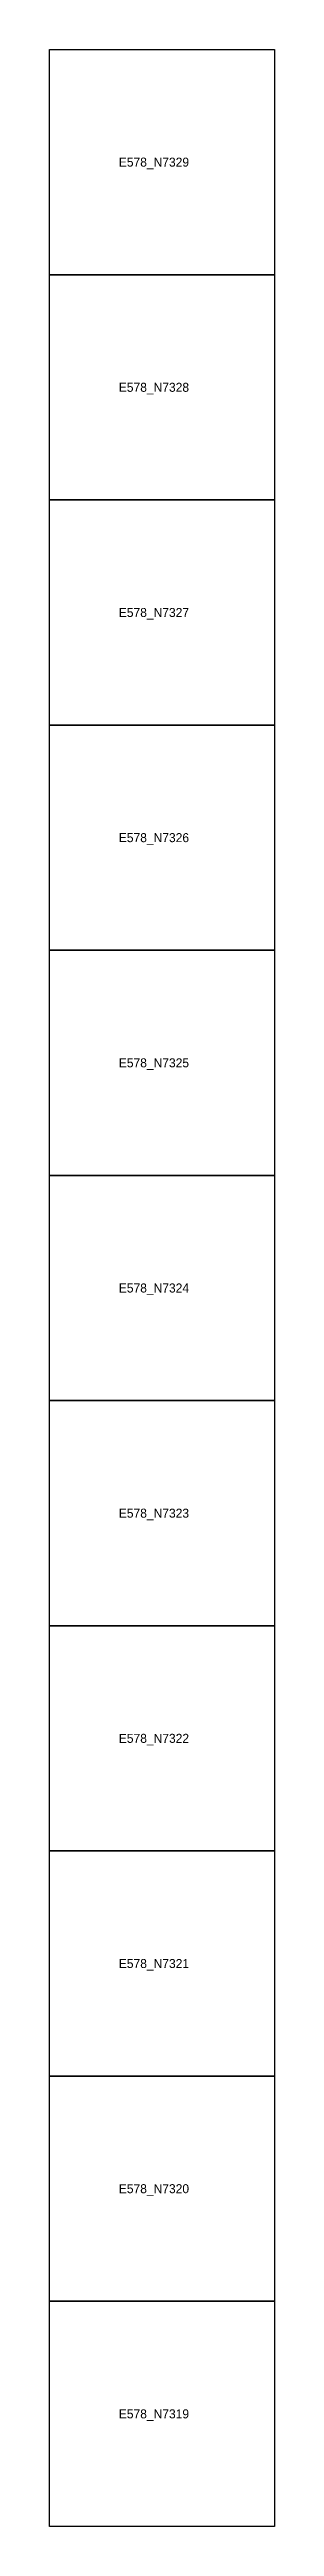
# Model space of a CAD drawing. Extents: x 546000 to 599000, y 7210000 to 7363000.
# Drawn here: x 578000 to 579000, y 7319000 to 7330000 of the extents above; entities that cross this region are included whole.
import ezdxf

# ---------------------------------------------------------------- set-up
doc = ezdxf.new("R2010")
doc.units = 0
doc.layers.add('FEATUREATTRIBS', color=7, linetype='Continuous')

msp = doc.modelspace()

# ---------------------------------------------------------------- texts
at = {"layer": 'FEATUREATTRIBS'}
for s, p in [('E578_N7329', (578308, 7329480)), ('E578_N7328', (578308, 7328480)), ('E578_N7327', (578308, 7327480)), ('E578_N7326', (578308, 7326480)), ('E578_N7325', (578308, 7325480)), ('E578_N7324', (578308, 7324480)), ('E578_N7323', (578308, 7323480)), ('E578_N7322', (578308, 7322480)), ('E578_N7321', (578308, 7321480)), ('E578_N7320', (578308, 7320480)), ('E578_N7319', (578308, 7319480))]:
    msp.add_text(s, height=40, dxfattribs=at).set_placement(p)

# ---------------------------------------------------------------- linework, layer by layer
at = {"layer": 'FEATUREATTRIBS'}
for points in [[(578000, 7329000), (578000, 7330000), (579000, 7330000), (579000, 7329000)], [(578000, 7328000), (578000, 7329000), (579000, 7329000), (579000, 7328000)], [(578000, 7327000), (578000, 7328000), (579000, 7328000), (579000, 7327000)], [(578000, 7326000), (578000, 7327000), (579000, 7327000), (579000, 7326000)], [(578000, 7325000), (578000, 7326000), (579000, 7326000), (579000, 7325000)], [(578000, 7324000), (578000, 7325000), (579000, 7325000), (579000, 7324000)], [(578000, 7323000), (578000, 7324000), (579000, 7324000), (579000, 7323000)], [(578000, 7322000), (578000, 7323000), (579000, 7323000), (579000, 7322000)], [(578000, 7321000), (578000, 7322000), (579000, 7322000), (579000, 7321000)], [(578000, 7320000), (578000, 7321000), (579000, 7321000), (579000, 7320000)], [(578000, 7319000), (578000, 7320000), (579000, 7320000), (579000, 7319000)]]:
    msp.add_lwpolyline(points, close=True, dxfattribs=at)

msp.set_redraw_order([(e.dxf.handle, doc.entitydb.next_handle()) for e in msp.query("TEXT MTEXT ATTDEF DIMENSION ARC_DIMENSION")])  # texts and dimensions are drawn at this point

doc.saveas('drawing.dxf')
